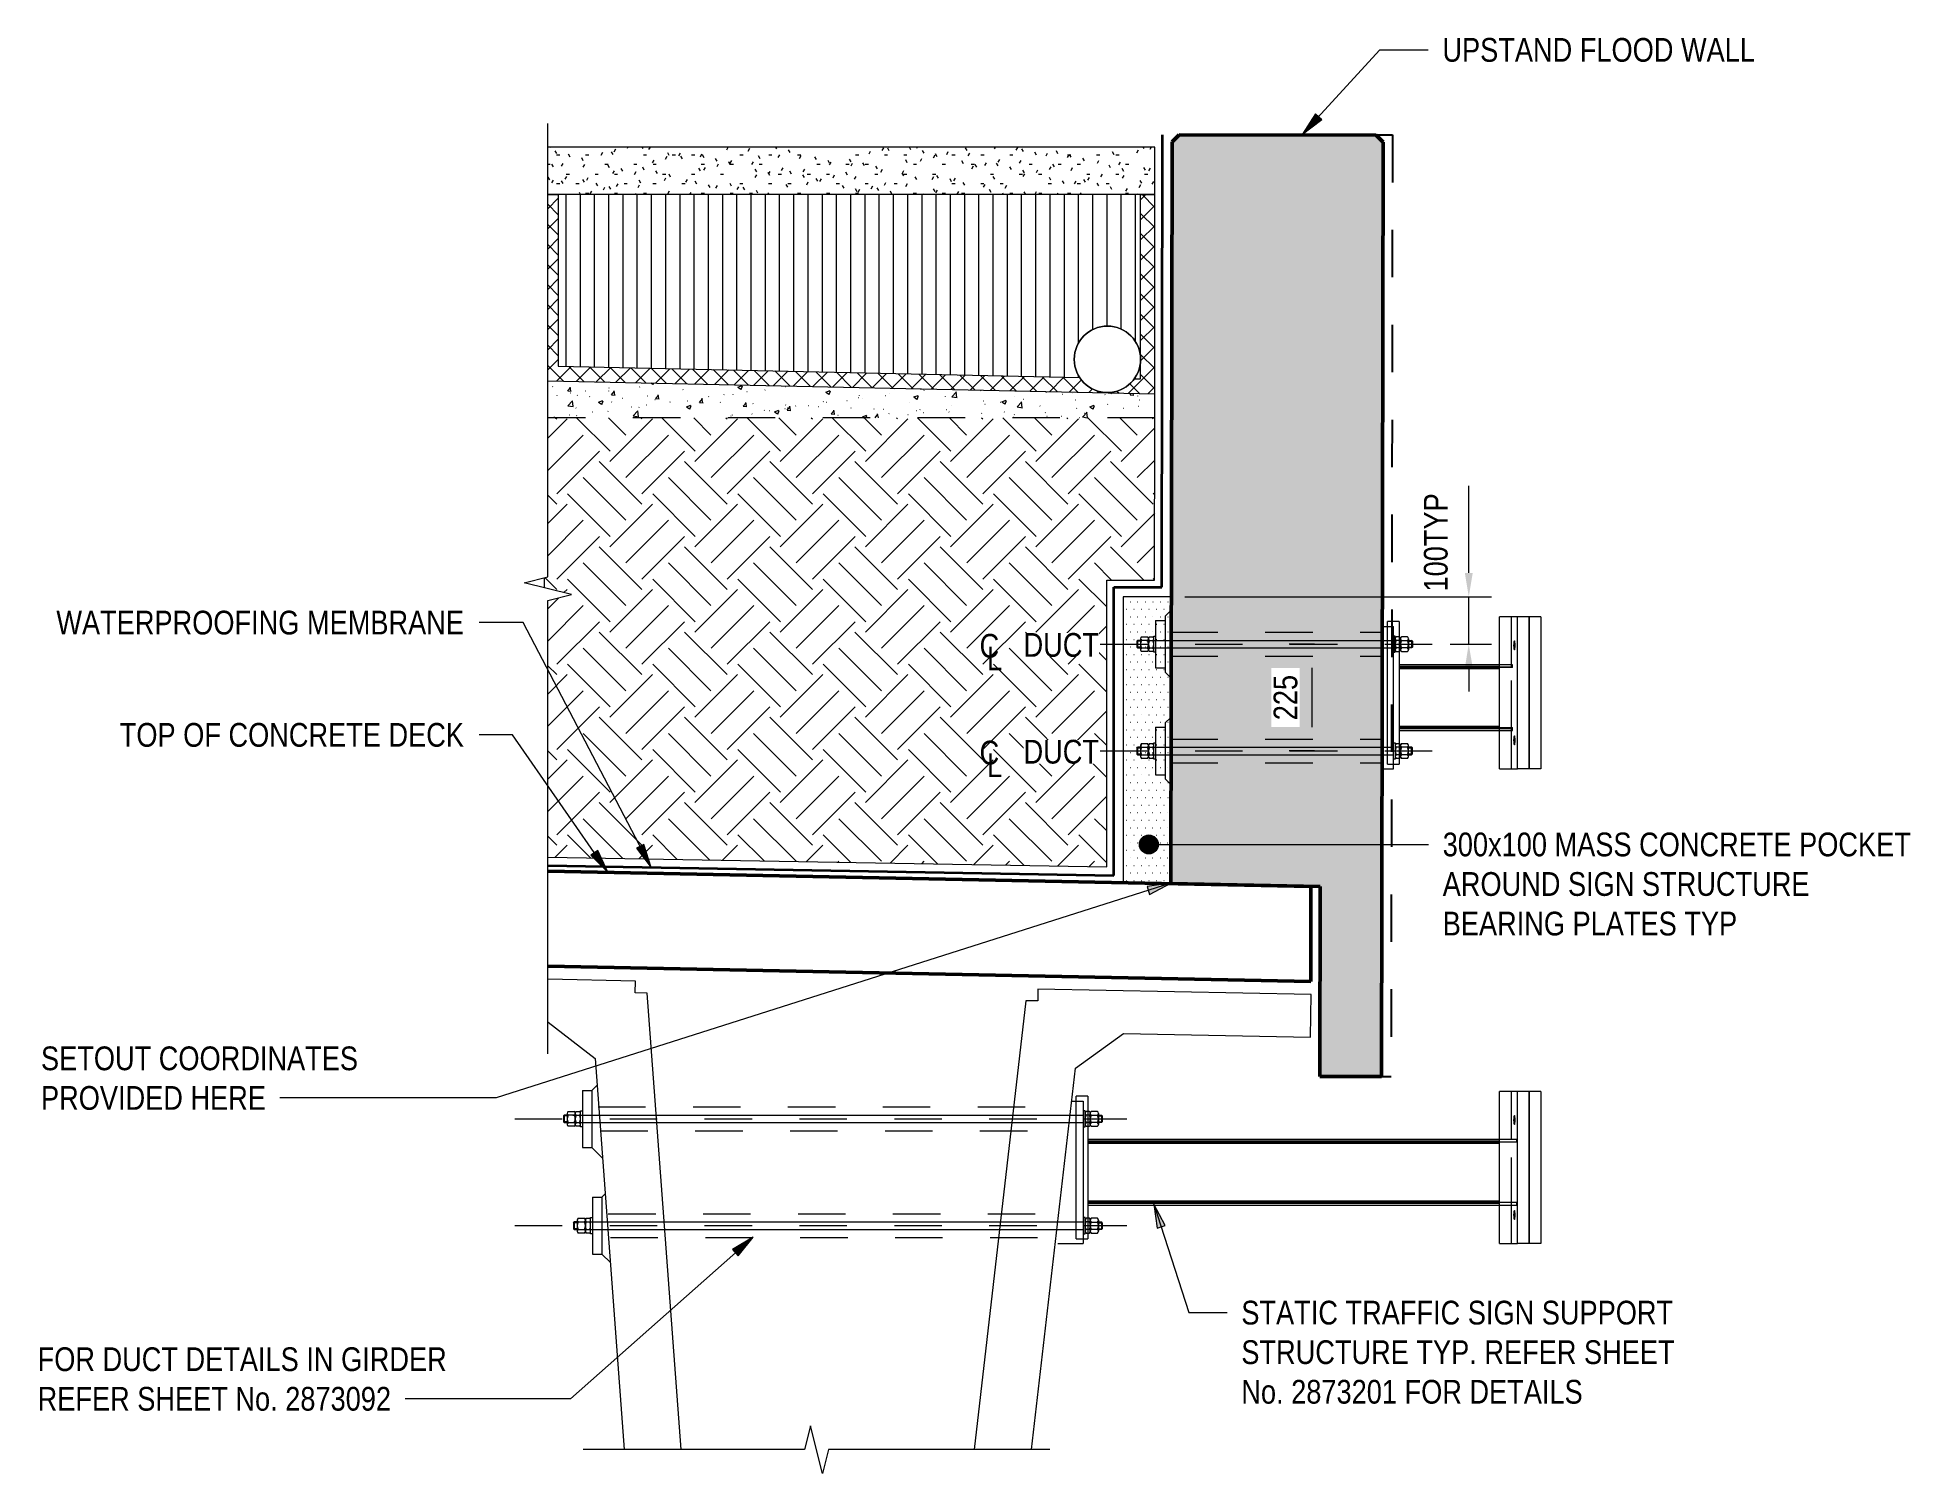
# Model space of a CAD drawing. Header units: metres. Extents: x 311 to 403, y 3 to 1186.
# Drawn here: x 398.902 to 402.866, y 20.374 to 23.399 of the extents above; entities that cross this region are included whole.
import ezdxf

# ---------------------------------------------------------------- set-up
doc = ezdxf.new("R2010")
doc.units = ezdxf.units.M
for name, pattern in [('JacobsCenter', [0.015, 0.009, -0.0015, 0.003, -0.0015]), ('JacobsDash', [0.0045, 0.003, -0.0015]), ('JacobsDoubleCenter', [0.0255, 0.015, -0.0015, 0.003, -0.0015, 0.003, -0.0015])]:
    doc.linetypes.add(name, pattern=pattern)
doc.layers.get('Defpoints').update_dxf_attribs({"color": 41})
for name, color, linetype, lineweight in [('A-ANNO-DIMS', 7, 'Continuous', 9), ('A-ANNO-NOTE', 7, 'Continuous', 9), ('A-DETL', 7, 'Continuous', 13), ('A-DETL-GENF', 7, 'Continuous', 9), ('A-DETL-THIN', 7, 'Continuous', 9), ('A-FLOR', 7, 'Continuous', 50), ('A-WALL', 7, 'Continuous', 50), ('G-ANNO-TEXT', 7, 'Continuous', 9), ('S-BEAM', 7, 'Continuous', 50), ('S-BEAM-HDLN', 7, 'JacobsDash', 18), ('S-FSTN', 7, 'Continuous', 18)]:
    doc.layers.add(name, color=color, linetype=linetype, lineweight=lineweight)
doc.styles.add('Arial Narrow_3', font='ARIALN.TTF', dxfattribs={"height": 0.05})
doc.dimstyles.new('Dimension_Standard_O__mm__1', dxfattribs={"dimscale": 0.3048, "dimtxt": 0.051172, "dimasz": 0.164042, "dimexe": 0.15748, "dimexo": 0.098425, "dimgap": 0.098425, "dimtad": 1, "dimdec": 0, "dimlfac": 1000, "dimzin": 0, "dimdsep": 46, "dimtxsty": 'Arial Narrow_3', "dimsah": 1, "dimcen": 0.09, "dimaunit": 1, "dimadec": 4, "dimazin": 0, "dimtfac": 1, "dimtdec": 4, "dimtix": 1, "dimtmove": 0, "dimatfit": 3, "dimfxl": 1, "dimtvp": 1, "dimtfill": 1, "dimtolj": 1, "dimtzin": 0, "dimlwd": 18, "dimlwe": 18, "dimarcsym": 2})
doc.dimstyles.new('Dimension_Standard_O__mm__2', dxfattribs={"dimscale": 0.3048, "dimtxt": 0.051172, "dimasz": 0.164042, "dimexe": 0.15748, "dimexo": 0.098425, "dimgap": 0.098425, "dimtad": 1, "dimdec": 0, "dimlfac": 1000, "dimzin": 0, "dimdsep": 46, "dimtxsty": 'Arial Narrow_3', "dimsah": 1, "dimcen": 0.09, "dimaunit": 1, "dimadec": 4, "dimazin": 0, "dimtfac": 1, "dimtdec": 4, "dimtix": 1, "dimtmove": 2, "dimatfit": 3, "dimfxl": 1, "dimtvp": 1, "dimtfill": 1, "dimtolj": 1, "dimtzin": 0, "dimlwd": 18, "dimlwe": 18, "dimarcsym": 2})

msp = doc.modelspace()

# ---------------------------------------------------------------- texts
at = {"layer": 'G-ANNO-TEXT', "char_height": 0.05, "attachment_point": 1, "style": 'Arial Narrow_3', "bg_fill": 3, "box_fill_scale": 1, "bg_fill_color": 256, "bg_fill_transparency": 0}
for s, insert in [('UPSTAND FLOOD WALL', (401.8628, 23.398)), ('WATERPROOFING MEMBRANE', (398.9416, 22.1914)), ('TOP OF CONCRETE DECK', (399.0752, 21.9549)), ('300x100 MASS CONCRETE POCKET ', (401.8634, 21.724)), ('AROUND SIGN STRUCTURE ', (401.8634, 21.6407)), ('BEARING PLATES TYP', (401.8634, 21.5573)), ('SETOUT COORDINATES ', (398.9092, 21.2734)), ('PROVIDED HERE', (398.9092, 21.19)), ('STATIC TRAFFIC SIGN SUPPORT ', (401.439, 20.7377)), ('STRUCTURE TYP. REFER SHEET ', (401.439, 20.6544)), ('FOR DUCT DETAILS IN GIRDER ', (398.9021, 20.6396)), ('REFER SHEET No. 2873092', (398.9021, 20.5562)), ('No. 2873201 FOR DETAILS', (401.439, 20.571))]:
    msp.add_mtext(s, dxfattribs=dict(at, insert=insert))

# ---------------------------------------------------------------- blocks, each defined once
blk = doc.blocks.new('Walls 2 - Walls 2-6845191-DRG-2873124 - SECTION 3')
at = {"layer": 'A-WALL', "linetype": 'JacobsDash', "lineweight": 18, "true_color": 0xc0c0c0}
blk.add_hatch(color=9, dxfattribs=at).paths.add_polyline_path([(-1182.2195, 21.21), (-1182.2161, 23.1782), (-1182.2311, 23.1932), (-1182.6461, 23.194), (-1182.6611, 23.179), (-1182.6638, 21.617), (-1182.3488, 21.6102), (-1182.3495, 21.2102), (-1182.3488, 21.2102)])
at = {"layer": 'A-WALL'}
for p, q in [((-1182.6461, 23.194), (-1182.6611, 23.179)), ((-1182.6461, 23.194), (-1182.2311, 23.1933)), ((-1182.2311, 23.1932), (-1182.6461, 23.194)), ((-1182.6461, 23.194), (-1182.6461, 23.194)), ((-1182.2311, 23.1932), (-1182.2311, 23.1933)), ((-1182.2161, 23.1782), (-1182.2311, 23.1932)), ((-1182.6611, 23.179), (-1182.6638, 21.617)), ((-1182.6611, 23.179), (-1182.6611, 23.179)), ((-1182.2195, 21.21), (-1182.2161, 23.1782)), ((-1182.2161, 23.1783), (-1182.2161, 23.1782)), ((-1182.6638, 21.617), (-1182.3488, 21.6102)), ((-1182.3488, 21.6102), (-1182.3495, 21.2102)), ((-1182.3495, 21.2102), (-1182.2195, 21.21))]:
    blk.add_line(p, q, dxfattribs=at)
blk = doc.blocks.new('Barrier Post Column Base Plate-4 Hole - 25mm-9262172-DRG-2873124 - SECTION 3')
at = {"layer": 'S-FSTN'}
for p, q in [((-1182.2072, 21.8684), (-1182.2072, 22.1684)), ((-1182.1822, 22.1684), (-1182.2072, 22.1684)), ((-1182.1822, 22.1684), (-1182.1822, 22.1684)), ((-1182.1822, 22.1684), (-1182.1822, 21.8684)), ((-1182.2072, 21.8684), (-1182.1822, 21.8684)), ((-1182.1822, 21.8684), (-1182.1822, 21.8684))]:
    blk.add_line(p, q, dxfattribs=at)
blk = doc.blocks.new('Barrier Post Column Base Plate-4 Hole - 25mm-V10-DRG-2873124 - SECTION 3')
at = {"layer": 'S-FSTN'}
for p, q in [((-1182.8632, 20.8684), (-1182.8632, 21.1684)), ((-1182.8382, 21.1684), (-1182.8632, 21.1684)), ((-1182.8382, 21.1684), (-1182.8382, 21.1684)), ((-1182.8382, 21.1684), (-1182.8382, 20.8684)), ((-1182.8632, 20.8684), (-1182.8382, 20.8684)), ((-1182.8382, 20.8684), (-1182.8382, 20.8684))]:
    blk.add_line(p, q, dxfattribs=at)
blk = doc.blocks.new('WGA22_Str_Fra_Steel_CHS - 139_7x5 CHS-8746209-DRG-2873124 - SECTION 3')
at = {"layer": 'S-BEAM-HDLN'}
for p, q in [((-1182.1822, 22.0732), (-1181.9564, 22.0732)), ((-1181.9563, 22.0732), (-1181.9432, 22.0732)), ((-1182.1822, 21.9435), (-1181.9564, 21.9435)), ((-1181.9563, 21.9435), (-1181.9432, 21.9435))]:
    blk.add_line(p, q, dxfattribs=at)
blk = doc.blocks.new('Column Base Plate with Anchors_T2D - 25mm-V11-DRG-2873124 - SECTION 3')
at = {"layer": 'S-FSTN', "linetype": 'JacobsDash', "lineweight": 9}
for p, q in [((-1181.9457, 22.0775), (-1181.9457, 22.1784)), ((-1181.9457, 22.0733), (-1181.9457, 22.0774)), ((-1181.9457, 22.0725), (-1181.9457, 22.0732)), ((-1181.9457, 21.9444), (-1181.9457, 22.0724)), ((-1181.9457, 21.9436), (-1181.9457, 21.9443)), ((-1181.9457, 21.9394), (-1181.9457, 21.9435)), ((-1181.9457, 21.8584), (-1181.9457, 21.9393))]:
    blk.add_line(p, q, dxfattribs=at)
at = {"layer": 'S-FSTN'}
for p, q in [((-1181.9084, 21.8584), (-1181.9084, 22.1784)), ((-1181.8838, 22.1784), (-1181.9084, 22.1784)), ((-1181.8838, 22.1784), (-1181.8838, 21.8584)), ((-1181.8838, 21.8584), (-1181.9084, 21.8584))]:
    blk.add_line(p, q, dxfattribs=at)
blk = doc.blocks.new('Column Base Plate-4 Hole - 25mm-6948208-DRG-2873124 - SECTION 3')
at = {"layer": 'S-FSTN'}
for p, q in [((-1181.971, 22.0775), (-1181.971, 22.1784)), ((-1181.9331, 22.1784), (-1181.971, 22.1784)), ((-1181.9331, 21.8584), (-1181.9331, 22.1784)), ((-1181.9084, 22.1784), (-1181.9331, 22.1784)), ((-1181.9084, 22.1784), (-1181.9084, 21.8584)), ((-1181.971, 21.9451), (-1181.971, 22.0717)), ((-1181.971, 21.8584), (-1181.971, 21.9393)), ((-1181.971, 21.8584), (-1181.9331, 21.8584)), ((-1181.9084, 21.8584), (-1181.9331, 21.8584))]:
    blk.add_line(p, q, dxfattribs=at)
at = {"layer": 'S-FSTN', "linetype": 'JacobsDash', "lineweight": 9}
for p, q in [((-1181.971, 22.0733), (-1181.971, 22.0774)), ((-1181.971, 22.0725), (-1181.971, 22.0732)), ((-1181.971, 22.0717), (-1181.971, 22.0724)), ((-1181.971, 21.9444), (-1181.971, 21.9451)), ((-1181.971, 21.9436), (-1181.971, 21.9443)), ((-1181.971, 21.9394), (-1181.971, 21.9435))]:
    blk.add_line(p, q, dxfattribs=at)
at = {"layer": 'S-FSTN'}
for centre, start_param, end_param in [((-1181.9395, 22.1184), 0, 1.570796), ((-1181.9395, 22.1184), 1.570796, 3.141593), ((-1181.9395, 22.1184), 4.712389, 6.283185), ((-1181.9395, 22.1184), 3.141593, 4.712389), ((-1181.9395, 21.9184), 0, 1.570796), ((-1181.9395, 21.9184), 4.712389, 6.283185), ((-1181.9395, 21.9184), 1.570796, 3.141593), ((-1181.9395, 21.9184), 3.141593, 4.712389)]:
    blk.add_ellipse(centre, major_axis=(0, 0.0095), ratio=0.171638, start_param=start_param, end_param=end_param, dxfattribs=at)
blk = doc.blocks.new('Column Base Plate with Anchors_T2D - 25mm-V12-DRG-2873124 - SECTION 3')
at = {"layer": 'S-FSTN', "linetype": 'JacobsDash', "lineweight": 9}
for p, q in [((-1181.9457, 21.0775), (-1181.9457, 21.1784)), ((-1181.9457, 20.9394), (-1181.9457, 21.0774)), ((-1181.9457, 20.8584), (-1181.9457, 20.9393))]:
    blk.add_line(p, q, dxfattribs=at)
at = {"layer": 'S-FSTN'}
for p, q in [((-1181.9084, 20.8584), (-1181.9084, 21.1784)), ((-1181.8838, 21.1784), (-1181.9084, 21.1784)), ((-1181.8838, 21.1784), (-1181.8838, 20.8584)), ((-1181.8838, 20.8584), (-1181.9084, 20.8584))]:
    blk.add_line(p, q, dxfattribs=at)
blk = doc.blocks.new('Column Base Plate-4 Hole - 25mm-V9-DRG-2873124 - SECTION 3')
at = {"layer": 'S-FSTN'}
for p, q in [((-1181.971, 21.0775), (-1181.971, 21.1784)), ((-1181.9331, 21.1784), (-1181.971, 21.1784)), ((-1181.9331, 20.8584), (-1181.9331, 21.1784)), ((-1181.9084, 21.1784), (-1181.9331, 21.1784)), ((-1181.9084, 21.1784), (-1181.9084, 20.8584)), ((-1181.971, 20.9451), (-1181.971, 21.0717)), ((-1181.971, 20.8584), (-1181.971, 20.9393)), ((-1181.971, 20.8584), (-1181.9331, 20.8584)), ((-1181.9084, 20.8584), (-1181.9331, 20.8584))]:
    blk.add_line(p, q, dxfattribs=at)
at = {"layer": 'S-FSTN', "linetype": 'JacobsDash', "lineweight": 9}
for p, q in [((-1181.971, 21.0717), (-1181.971, 21.0774)), ((-1181.971, 20.9394), (-1181.971, 20.9451))]:
    blk.add_line(p, q, dxfattribs=at)
at = {"layer": 'S-FSTN'}
for centre, start_param, end_param in [((-1181.9395, 21.1184), 0, 1.570796), ((-1181.9395, 21.1184), 4.712389, 6.283185), ((-1181.9395, 21.1184), 1.570796, 3.141593), ((-1181.9395, 21.1184), 3.141593, 4.712389), ((-1181.9395, 20.9184), 0, 1.570796), ((-1181.9395, 20.9184), 1.570796, 3.141593), ((-1181.9395, 20.9184), 4.712389, 6.283185), ((-1181.9395, 20.9184), 3.141593, 4.712389)]:
    blk.add_ellipse(centre, major_axis=(0, 0.0095), ratio=0.171638, start_param=start_param, end_param=end_param, dxfattribs=at)
blk = doc.blocks.new('CS_DET_BreakLine_ViewScale - Std Break-8021895-DRG-2873124 - SECTION 3')
at = {"layer": 'A-DETL-GENF'}
for p, q in [((-1183.4229, 20.4741), (-1183.4354, 20.4241)), ((-1183.3979, 20.3741), (-1183.4229, 20.4741)), ((-1183.4354, 20.4241), (-1183.9019, 20.4241)), ((-1183.3854, 20.4241), (-1183.3979, 20.3741)), ((-1182.9189, 20.4241), (-1183.3854, 20.4241))]:
    blk.add_line(p, q, dxfattribs=at)
blk = doc.blocks.new('CS_DET_BreakLine_ViewScale - Std Break-8023033-DRG-2873124 - SECTION 3')
at = {"layer": 'A-DETL-GENF'}
for p, q in [((-1183.9767, 22.263), (-1183.9767, 23.218)), ((-1184.0267, 22.2505), (-1183.9767, 22.263)), ((-1183.9267, 22.2255), (-1184.0267, 22.2505)), ((-1183.9767, 22.213), (-1183.9267, 22.2255)), ((-1183.9767, 21.258), (-1183.9767, 22.213))]:
    blk.add_line(p, q, dxfattribs=at)
blk = doc.blocks.new('DIMBLOCK13-DRG-2873124 - SECTION 3')
at = {"layer": 'A-ANNO-DIMS', "color": 0, "lineweight": 18, "transparency": 16777216}
for p, q in [((401.5932, 22.1209), (401.5399, 22.1209)), ((401.5879, 22.0709), (401.5879, 21.9459)), ((401.5932, 21.8959), (401.5399, 21.8959))]:
    blk.add_line(p, q, dxfattribs=at)
at = {"layer": 'A-ANNO-DIMS', "color": 0, "transparency": 16777216}
for points in [[(401.5795, 22.0709), (401.5962, 22.0709), (401.5879, 22.1209)], [(401.5795, 21.9459), (401.5962, 21.9459), (401.5879, 21.8959)]]:
    blk.add_solid(points, dxfattribs=at)
at = {"layer": 'Defpoints', "color": 0, "transparency": 16777216}
for p in [(401.6232, 22.1209), (401.5879, 21.8959), (401.6232, 21.8959)]:
    blk.add_point(p, dxfattribs=at)
at = {"layer": 'A-ANNO-DIMS', "color": 0, "lineweight": 18, "transparency": 16777216, "insert": (401.5323, 22.0084), "char_height": 0.05, "width": 0.114039, "attachment_point": 5, "rotation": 90, "style": 'Arial Narrow_3', "bg_fill": 3, "box_fill_scale": 1.1, "bg_fill_color": 256, "bg_fill_true_color": 13158600, "bg_fill_transparency": 0}
blk.add_mtext('\\A1;225', dxfattribs=at)
blk = doc.blocks.new('CS_Annot_Centreline Symbol1 - CS_Annot_Centreline Symbol-5070896-DRG-2873124 - SECTION 3')
at = {"layer": 'A-ANNO-NOTE', "char_height": 0.05, "attachment_point": 1, "style": 'Arial Narrow_3'}
for s, insert, width in [('C  ', (-1183.0667, 22.1425), 0.088186), ('L', (-1183.0511, 22.1158), 0.038481)]:
    blk.add_mtext(s, dxfattribs=dict(at, insert=insert, width=width))
blk = doc.blocks.new('DIMBLOCK14-DRG-2873124 - SECTION 3')
at = {"layer": 'A-ANNO-DIMS', "color": 0, "lineweight": 18, "transparency": 16777216}
for p, q in [((401.9183, 22.2709), (401.9183, 22.3209)), ((401.3202, 22.2209), (401.9663, 22.2209)), ((401.9183, 22.1209), (401.9183, 22.2209)), ((401.8794, 22.1209), (401.9663, 22.1209)), ((401.9183, 22.0709), (401.9183, 22.0209))]:
    blk.add_line(p, q, dxfattribs=at)
at = {"layer": 'A-ANNO-DIMS', "color": 0, "transparency": 16777216}
for points in [[(401.91, 22.2709), (401.9267, 22.2709), (401.9183, 22.2209)], [(401.91, 22.0709), (401.9267, 22.0709), (401.9183, 22.1209)]]:
    blk.add_solid(points, dxfattribs=at)
at = {"layer": 'Defpoints', "color": 0, "transparency": 16777216}
for p in [(401.2902, 22.2209), (401.9183, 22.2209), (401.8494, 22.1209)]:
    blk.add_point(p, dxfattribs=at)
at = {"layer": 'A-ANNO-DIMS', "color": 0, "lineweight": 18, "transparency": 16777216, "insert": (401.8237, 22.2319), "char_height": 0.05, "width": 0.267067, "attachment_point": 1, "rotation": 90, "line_spacing_factor": 0.974696, "style": 'Arial Narrow_3', "bg_fill": 3, "box_fill_scale": 1.1, "bg_fill_color": 256, "bg_fill_true_color": 13158600, "bg_fill_transparency": 0}
blk.add_mtext('\\A1;100TYP', dxfattribs=at)

# ---------------------------------------------------------------- hatches: boundary and pattern name
at = {"layer": 'A-DETL-GENF'}
h = msp.add_hatch(dxfattribs=at)
h.set_pattern_fill('FP_15', color=256, style=0, pattern_type=2)
h.set_pattern_definition([(0, (401.275954, 22.258), (0.08128, 0.02032), [0.00671, -0.05425, 0.00671, -0.37937]), (0, (401.275954, 22.258), (0.08128, 0.02032), [-0.06767, -0.05425, 0.00671, -0.11521, -0.2032]), (0, (401.275954, 22.258), (0.08128, 0.02032), [-0.24384, 0.00671, -0.05425, 0.00671, -0.13553]), (0, (401.275954, 22.258), (0.08128, 0.02032), [-0.31151, -0.03393, 0.00671, -0.09489]), (120, (401.305954, 22.268), (-0.05823764, 0.06023054), [0.00671, -0.05425, 0.00671, -0.37937]), (120, (401.305954, 22.268), (-0.05823764, 0.06023054), [-0.06767, -0.05425, 0.00671, -0.11521, -0.2032]), (120, (401.305954, 22.268), (-0.05823764, 0.06023054), [-0.24384, 0.00671, -0.05425, 0.00671, -0.13553]), (120, (401.305954, 22.268), (-0.05823764, 0.06023054), [-0.31151, -0.03393, 0.00671, -0.09489]), (240, (401.315954, 22.309), (-0.02304236, -0.08055054), [0.00671, -0.05425, 0.00671, -0.37937]), (240, (401.315954, 22.309), (-0.02304236, -0.08055054), [-0.06767, -0.05425, 0.00671, -0.11521, -0.2032]), (240, (401.315954, 22.309), (-0.02304236, -0.08055054), [-0.24384, 0.00671, -0.05425, 0.00671, -0.13553]), (240, (401.315954, 22.309), (-0.02304236, -0.08055054), [-0.31151, -0.03393, 0.00671, -0.09489])])
h.paths.add_polyline_path([(400.4654, 23.068), (401.2568, 23.068), (401.2568, 23.168), (399.9772, 23.168), (399.9772, 23.068), (399.9994, 23.068)])
h = msp.add_hatch(dxfattribs=at)
h.set_pattern_fill('FP_14', color=256, style=0, pattern_type=2)
h.set_pattern_definition([(45, (401.275954, 22.258), (-0.0212132, 0.0212132), []), (135, (401.275954, 22.258), (-0.0212132, -0.0212132), [])])
h.paths.add_polyline_path([(401.2568, 22.648), (401.2568, 23.068), (401.2268, 23.068), (401.2268, 22.6796), (401.2127, 22.6799), (401.2063, 22.6715), (401.1918, 22.6603), (401.1749, 22.6534), (401.1568, 22.651), (401.1386, 22.6534), (401.1218, 22.6603), (401.1073, 22.6715), (401.0989, 22.6824), (399.9994, 22.7065), (399.9994, 23.068), (399.9772, 23.068), (399.9772, 22.676), (401.2567, 22.648)])
h = msp.add_hatch(dxfattribs=at)
h.set_pattern_fill('FP_16', color=256, style=0, pattern_type=2)
h.set_pattern_definition([(90, (401.275954, 22.258), (-0.03, 2e-18), [])])
h.paths.add_polyline_path([(401.2268, 22.721), (401.2268, 23.068), (399.9994, 23.068), (399.9994, 22.7065), (401.0989, 22.6824), (401.0961, 22.686), (401.0891, 22.7029), (401.0868, 22.721), (401.0891, 22.7391), (401.0961, 22.756), (401.1073, 22.7705), (401.1218, 22.7816), (401.1386, 22.7886), (401.1568, 22.791), (401.1749, 22.7886), (401.1918, 22.7816), (401.2063, 22.7705), (401.2174, 22.756), (401.2244, 22.7391)])
h.paths.add_polyline_path([(401.2268, 22.6796), (401.2268, 22.721), (401.2244, 22.7029), (401.2174, 22.686), (401.2127, 22.6799), (401.2244, 22.6797)])
h = msp.add_hatch(dxfattribs=at)
h.set_pattern_fill('FP_19', color=256, style=0, pattern_type=2)
h.set_pattern_definition([(50, (401.275954, 22.258), (0.09255, -0.0080936), [0.00968, -0.10645]), (355, (401.27595, 22.258), (-0.017899, 0.097059), [0.00774, -0.08516]), (100.451, (401.28295, 22.258), (0.074652, 0.088957), [0.00822, -0.09047]), (46.184, (401.27595, 22.284), (0.137706, -0.021356), [0.01452, -0.15968]), (96.636, (401.28695, 22.282), (0.120603, 0.125689), [0.01234, -0.1357]), (351.184, (401.27595, 22.284), (0.120599, 0.125692), [0.01161, -0.12774]), (21, (401.287954, 22.278), (0.0770223, -0.051948), [0.00968, -0.10645]), (326, (401.28795, 22.278), (0.0314006, 0.0935675), [0.00774, -0.08516]), (71.451, (401.29495, 22.273), (0.1084195, 0.041612), [0.00822, -0.09047]), (37.5, (401.275954, 22.258), (0.0015678, 0.0429498), [0.00067, -0.08346, 0.00067, -0.08578, -0.08548]), (37.5, (401.275954, 22.258), (0.0015678, 0.0429498), [-0.17058, 0.00067, -0.08481]), (7.5, (401.275954, 22.258), (0.0339471, 0.0508964), [0.00067, -0.04862, 0.00067, -0.08152, -0.03258]), (7.5, (401.275954, 22.258), (0.0339471, 0.0508964), [-0.13148, 0.00067, -0.03191]), (327.5, (401.246954, 22.258), (0.0688804, -0.0029161), [0.00067, -0.03159, 0.00067, -0.09997, -0.13355]), (327.5, (401.246954, 22.258), (0.0688804, -0.0029161), [-0.1329, 0.00067, -0.13288]), (317.5, (401.233954, 22.258), (0.0752463, 0.0129182), [0.00067, -0.04126, 0.00067, -0.06617, -0.09484]), (317.5, (401.233954, 22.258), (0.0752463, 0.0129182), [-0.10877, 0.00067, -0.09417])])
h.paths.add_polyline_path([(401.2567, 22.598), (401.2567, 22.648), (399.9772, 22.676), (399.9772, 22.598), (401.2268, 22.598)])
h = msp.add_hatch(dxfattribs=at)
h.set_pattern_fill('FP_17', color=256, style=0, pattern_type=2)
h.set_pattern_definition([(315, (401.27595, 22.258), (0.179605, 0), [0.127, -0.127]), (315, (401.30895, 22.292), (0.179605, 0), [0.127, -0.127]), (315, (401.34295, 22.326), (0.179605, 0), [0.127, -0.127]), (45, (401.36495, 22.326), (0, 0.179605), [0.127, -0.127]), (45, (401.39895, 22.292), (0, 0.179605), [0.127, -0.127]), (45, (401.43295, 22.258), (0, 0.179605), [0.127, -0.127])])
h.paths.add_polyline_path([(401.1552, 21.6517), (401.1552, 22.2559), (401.2561, 22.2559), (401.2567, 22.598), (399.9772, 22.598), (399.9772, 22.263), (399.9694, 22.2611), (399.9694, 22.24), (400.0272, 22.2255), (399.9772, 22.213), (399.9772, 21.6723), (400.4654, 21.6637)])
h = msp.add_hatch(dxfattribs=at)
h.set_pattern_fill('FP_18', color=256, style=0, pattern_type=2)
h.set_pattern_definition([(0, (401.275954, 22.258), (0.00794, 0.01587), [0.00067, -0.0152])])
h.paths.add_polyline_path([(401.2902, 21.6167), (401.2902, 22.2209), (401.1902, 22.2209), (401.1902, 21.6185)])
at = {"layer": 'G-ANNO-TEXT'}
for points in [[(401.5681, 23.1951), (401.6084, 23.226), (401.5954, 23.2379)], [(400.1038, 21.6403), (400.0825, 21.6864), (400.068, 21.6763)], [(400.1949, 21.6508), (400.1796, 21.6992), (400.164, 21.691)], [(401.2906, 21.6171), (401.2402, 21.6104), (401.2456, 21.5936)], [(401.2549, 20.9412), (401.2618, 20.8909), (401.2786, 20.8963)], [(400.4102, 20.8719), (400.3669, 20.8454), (400.3786, 20.8322)]]:
    msp.add_hatch(color=256, dxfattribs=at).paths.add_polyline_path(points)
h = msp.add_hatch(color=256, dxfattribs=at)
edge = h.paths.add_edge_path()
edge.add_arc((401.2441, 21.699), 0.02, 0, 360)

# ---------------------------------------------------------------- linework, layer by layer
at = {"layer": 'A-DETL', "color": 5, "lineweight": 35, "true_color": 0x0000ff}
for p, q in [((401.2711, 22.2409), (401.2725, 23.194)), ((401.1702, 21.6339), (401.1702, 22.2409)), ((401.1702, 22.2409), (401.2711, 22.2409)), ((399.9772, 21.6548), (401.1702, 21.6339))]:
    msp.add_line(p, q, dxfattribs=at)
at = {"layer": 'A-DETL', "color": 8, "linetype": 'JacobsDash', "lineweight": 25, "true_color": 0x808080}
for p, q in [((401.7225, 23.1939), (401.7575, 23.1939)), ((401.7575, 23.1939), (401.7545, 21.21)), ((401.7346, 21.21), (401.7545, 21.21))]:
    msp.add_line(p, q, dxfattribs=at)
at = {"layer": 'A-DETL', "lineweight": 18}
for p, q in [((401.2568, 23.168), (399.9772, 23.168)), ((401.2568, 23.068), (401.2568, 23.168)), ((399.9994, 23.068), (399.9772, 23.068)), ((399.9772, 23.068), (399.9994, 23.068)), ((401.2268, 23.068), (399.9994, 23.068)), ((399.9994, 23.068), (399.9994, 22.7065)), ((401.2568, 23.068), (401.2268, 23.068)), ((401.2268, 23.068), (401.2568, 23.068)), ((401.2268, 22.6796), (401.2268, 23.068)), ((401.2568, 22.648), (401.2568, 23.068)), ((399.9772, 22.676), (401.2568, 22.648)), ((399.9994, 22.7065), (401.0989, 22.6824)), ((401.2127, 22.6799), (401.2268, 22.6796)), ((401.2561, 22.2559), (401.2567, 22.598)), ((401.9183, 22.3197), (401.9183, 22.4548)), ((399.9694, 22.2611), (399.9694, 22.24)), ((401.1552, 21.6517), (401.1552, 22.2559)), ((401.1552, 22.2559), (401.2561, 22.2559)), ((401.2902, 22.2209), (401.1902, 22.2209)), ((401.1902, 22.2209), (401.1902, 21.6185)), ((401.2902, 21.6167), (401.2902, 22.2209)), ((401.7344, 22.1584), (401.7594, 22.1584)), ((401.7594, 21.8584), (401.7594, 22.1584)), ((401.7344, 21.8584), (401.7594, 21.8584)), ((399.9772, 21.6723), (401.1552, 21.6517)), ((401.1902, 21.6185), (401.2902, 21.6167))]:
    msp.add_line(p, q, dxfattribs=at)
at = {"layer": 'A-DETL', "color": 16, "linetype": 'JacobsDoubleCenter', "lineweight": 9, "true_color": 0x7f0000}
for p, q in [((399.9772, 22.598), (399.9772, 22.676)), ((401.2567, 22.598), (401.2567, 22.648))]:
    msp.add_line(p, q, dxfattribs=at)
at = {"layer": 'A-DETL', "linetype": 'JacobsDash', "lineweight": 18}
msp.add_line((401.2567, 22.598), (399.9772, 22.598), dxfattribs=at)
at = {"layer": 'A-DETL', "linetype": 'JacobsCenter'}
for p, q in [((401.2584, 22.1709), (401.2784, 22.1709)), ((401.1415, 22.1209), (401.8494, 22.1209)), ((401.2584, 22.0709), (401.2784, 22.0709)), ((401.2584, 21.9459), (401.2784, 21.9459)), ((401.1415, 21.8959), (401.8494, 21.8959)), ((401.2584, 21.8459), (401.2784, 21.8459)), ((400.0502, 21.1809), (400.0702, 21.1809)), ((399.9078, 21.1209), (401.1978, 21.1209)), ((400.0502, 21.0609), (400.0702, 21.0609)), ((400.0715, 20.9559), (400.0915, 20.9559)), ((399.9078, 20.8959), (401.1978, 20.8959)), ((400.0715, 20.8359), (400.0915, 20.8359))]:
    msp.add_line(p, q, dxfattribs=at)
at = {"layer": 'A-DETL'}
for p, q in [((401.2584, 22.1709), (401.2584, 22.0709)), ((401.2784, 22.18), (401.2894, 22.1909)), ((401.2784, 22.18), (401.2784, 22.0619)), ((401.2784, 22.0619), (401.2894, 22.0509)), ((401.2784, 21.955), (401.2894, 21.9659)), ((401.2584, 21.9459), (401.2584, 21.8459)), ((401.2784, 21.955), (401.2784, 21.8369)), ((401.2784, 21.8369), (401.2894, 21.8259)), ((400.0502, 21.1809), (400.0502, 21.0609)), ((400.0702, 21.1809), (400.0813, 21.1921)), ((400.0702, 21.1809), (400.0702, 21.0609)), ((401.0807, 21.1584), (401.1057, 21.1584)), ((401.1057, 21.1584), (401.1057, 20.8584)), ((400.0702, 21.0609), (400.0928, 21.0383)), ((400.0715, 20.9559), (400.0715, 20.8359)), ((400.0915, 20.9559), (400.0984, 20.9628)), ((400.0915, 20.9559), (400.0915, 20.8359)), ((401.0523, 20.8584), (401.1057, 20.8584)), ((400.0915, 20.8359), (400.1092, 20.8182))]:
    msp.add_line(p, q, dxfattribs=at)
at = {"layer": 'A-DETL', "lineweight": 9}
for p, q in [((401.2394, 22.1289), (401.7594, 22.1289)), ((401.2394, 22.1129), (401.7594, 22.1129)), ((401.2394, 21.9039), (401.7594, 21.9039)), ((401.2394, 21.8879), (401.7594, 21.8879)), ((400.0302, 21.1289), (401.1057, 21.1289)), ((400.0302, 21.1129), (401.1057, 21.1129)), ((400.0515, 20.9039), (401.1057, 20.9039)), ((400.0515, 20.8879), (401.1057, 20.8879))]:
    msp.add_line(p, q, dxfattribs=at)
at = {"layer": 'A-DETL', "linetype": 'JacobsDash', "lineweight": 9}
for p, q in [((401.2894, 22.1459), (401.7344, 22.1459)), ((401.2894, 22.0959), (401.7344, 22.0959)), ((401.2894, 21.9209), (401.7344, 21.9209)), ((401.2894, 21.8709), (401.7344, 21.8709)), ((400.0835, 21.1459), (401.0795, 21.1459)), ((400.0882, 21.0959), (401.0748, 21.0959)), ((400.1048, 20.9209), (401.0582, 20.9209)), ((400.1095, 20.8709), (401.0535, 20.8709))]:
    msp.add_line(p, q, dxfattribs=at)
at = {"layer": 'A-DETL', "linetype": 'JacobsCenter', "lineweight": 18}
msp.add_line((401.7594, 22.0084), (401.7603, 22.0084), dxfattribs=at)
at = {"layer": 'A-DETL', "color": 143, "lineweight": 18, "true_color": 0x78aac8}
msp.add_circle((401.1568, 22.721), 0.07, dxfattribs=at)
at = {"layer": 'A-DETL', "color": 7, "lineweight": 9, "true_color": 0xffffff}
for start, end in [(0, 180), (180, 360)]:
    msp.add_arc((401.1568, 22.721), 0.07, start, end, dxfattribs=at)
at = {"layer": 'A-DETL-THIN'}
for p, q in [((401.2184, 22.1272), (401.22, 22.1288)), ((401.2184, 22.1272), (401.2184, 22.1145)), ((401.2264, 22.1272), (401.2184, 22.1272)), ((401.22, 22.1288), (401.22, 22.1129)), ((401.2264, 22.1288), (401.22, 22.1288)), ((401.2264, 22.1325), (401.2264, 22.1092)), ((401.2284, 22.1364), (401.2415, 22.1364)), ((401.2415, 22.1286), (401.2284, 22.1286)), ((401.2434, 22.1325), (401.2434, 22.1092)), ((401.2454, 22.1364), (401.2525, 22.1364)), ((401.2454, 22.1287), (401.2525, 22.1287)), ((401.2544, 22.1039), (401.2544, 22.1379)), ((401.2544, 22.1379), (401.2584, 22.1379)), ((401.2584, 22.1379), (401.2584, 22.1039)), ((401.7594, 22.1379), (401.7594, 22.1039)), ((401.7634, 22.1379), (401.7594, 22.1379)), ((401.7634, 22.1039), (401.7634, 22.1379)), ((401.7724, 22.1364), (401.7654, 22.1364)), ((401.7724, 22.1287), (401.7654, 22.1287)), ((401.7744, 22.1325), (401.7744, 22.1092)), ((401.7894, 22.1364), (401.7764, 22.1364)), ((401.7764, 22.1286), (401.7894, 22.1286)), ((401.7914, 22.1325), (401.7914, 22.1092)), ((401.7914, 22.1288), (401.7978, 22.1288)), ((401.7914, 22.1272), (401.7994, 22.1272)), ((401.7978, 22.1288), (401.7978, 22.1129)), ((401.7994, 22.1272), (401.7978, 22.1288)), ((401.7994, 22.1272), (401.7994, 22.1145)), ((401.2184, 22.1145), (401.22, 22.1129)), ((401.2264, 22.1145), (401.2184, 22.1145)), ((401.22, 22.1129), (401.2264, 22.1129)), ((401.2284, 22.1131), (401.2415, 22.1131)), ((401.2415, 22.1053), (401.2284, 22.1053)), ((401.2454, 22.1131), (401.2525, 22.1131)), ((401.2525, 22.1053), (401.2454, 22.1053)), ((401.2584, 22.1039), (401.2544, 22.1039)), ((401.7594, 22.1039), (401.7634, 22.1039)), ((401.7724, 22.1131), (401.7654, 22.1131)), ((401.7654, 22.1053), (401.7724, 22.1053)), ((401.7894, 22.1131), (401.7764, 22.1131)), ((401.7764, 22.1053), (401.7894, 22.1053)), ((401.7914, 22.1145), (401.7994, 22.1145)), ((401.7978, 22.1129), (401.7914, 22.1129)), ((401.7994, 22.1145), (401.7978, 22.1129)), ((401.2184, 21.9022), (401.22, 21.9038)), ((401.2184, 21.9022), (401.2184, 21.8895)), ((401.2264, 21.9022), (401.2184, 21.9022)), ((401.2184, 21.8895), (401.22, 21.8879)), ((401.2264, 21.8895), (401.2184, 21.8895)), ((401.22, 21.9038), (401.22, 21.8879)), ((401.2264, 21.9038), (401.22, 21.9038)), ((401.22, 21.8879), (401.2264, 21.8879)), ((401.2264, 21.9075), (401.2264, 21.8842)), ((401.2284, 21.9114), (401.2415, 21.9114)), ((401.2415, 21.9036), (401.2284, 21.9036)), ((401.2284, 21.8881), (401.2415, 21.8881)), ((401.2415, 21.8803), (401.2284, 21.8803)), ((401.2434, 21.9075), (401.2434, 21.8842)), ((401.2454, 21.9114), (401.2525, 21.9114)), ((401.2454, 21.9037), (401.2525, 21.9037)), ((401.2454, 21.8881), (401.2525, 21.8881)), ((401.2525, 21.8803), (401.2454, 21.8803)), ((401.2544, 21.8789), (401.2544, 21.9129)), ((401.2544, 21.9129), (401.2584, 21.9129)), ((401.2584, 21.9129), (401.2584, 21.8789)), ((401.7594, 21.8789), (401.7594, 21.9129)), ((401.7594, 21.9129), (401.7634, 21.9129)), ((401.7634, 21.9129), (401.7634, 21.8789)), ((401.7654, 21.9115), (401.7724, 21.9115)), ((401.7724, 21.9037), (401.7654, 21.9037)), ((401.7724, 21.8881), (401.7654, 21.8881)), ((401.7724, 21.8804), (401.7654, 21.8804)), ((401.7744, 21.8843), (401.7744, 21.9076)), ((401.7764, 21.9115), (401.7894, 21.9115)), ((401.7894, 21.9037), (401.7764, 21.9037)), ((401.7764, 21.8882), (401.7894, 21.8882)), ((401.7894, 21.8804), (401.7764, 21.8804)), ((401.7914, 21.8843), (401.7914, 21.9076)), ((401.7978, 21.9039), (401.7914, 21.9039)), ((401.7914, 21.9023), (401.7994, 21.9023)), ((401.7914, 21.8896), (401.7994, 21.8896)), ((401.7914, 21.888), (401.7978, 21.888)), ((401.7994, 21.9023), (401.7978, 21.9039)), ((401.7978, 21.888), (401.7978, 21.9039)), ((401.7994, 21.8896), (401.7978, 21.888)), ((401.7994, 21.8896), (401.7994, 21.9023)), ((401.2584, 21.8789), (401.2544, 21.8789)), ((401.7634, 21.8789), (401.7594, 21.8789)), ((400.0102, 21.1272), (400.0118, 21.1288)), ((400.0102, 21.1272), (400.0102, 21.1145)), ((400.0182, 21.1272), (400.0102, 21.1272)), ((400.0118, 21.1288), (400.0118, 21.1129)), ((400.0182, 21.1288), (400.0118, 21.1288)), ((400.0182, 21.1325), (400.0182, 21.1092)), ((400.0202, 21.1364), (400.0332, 21.1364)), ((400.0332, 21.1286), (400.0202, 21.1286)), ((400.0352, 21.1325), (400.0352, 21.1092)), ((400.0372, 21.1364), (400.0442, 21.1364)), ((400.0372, 21.1287), (400.0442, 21.1287)), ((400.0462, 21.1039), (400.0462, 21.1379)), ((400.0462, 21.1379), (400.0502, 21.1379)), ((400.0502, 21.1379), (400.0502, 21.1039)), ((401.1057, 21.1379), (401.1057, 21.1039)), ((401.1097, 21.1379), (401.1057, 21.1379)), ((401.1097, 21.1039), (401.1097, 21.1379)), ((401.1187, 21.1364), (401.1117, 21.1364)), ((401.1187, 21.1287), (401.1117, 21.1287)), ((401.1207, 21.1325), (401.1207, 21.1092)), ((401.1357, 21.1364), (401.1227, 21.1364)), ((401.1227, 21.1286), (401.1357, 21.1286)), ((401.1377, 21.1325), (401.1377, 21.1092)), ((401.1377, 21.1288), (401.1441, 21.1288)), ((401.1377, 21.1272), (401.1457, 21.1272)), ((401.1441, 21.1288), (401.1441, 21.1129)), ((401.1457, 21.1272), (401.1441, 21.1288)), ((401.1457, 21.1272), (401.1457, 21.1145)), ((400.0102, 21.1145), (400.0118, 21.1129)), ((400.0182, 21.1145), (400.0102, 21.1145)), ((400.0118, 21.1129), (400.0182, 21.1129)), ((400.0202, 21.1131), (400.0332, 21.1131)), ((400.0332, 21.1053), (400.0202, 21.1053)), ((400.0372, 21.1131), (400.0442, 21.1131)), ((400.0442, 21.1053), (400.0372, 21.1053)), ((400.0502, 21.1039), (400.0462, 21.1039)), ((401.1057, 21.1039), (401.1097, 21.1039)), ((401.1187, 21.1131), (401.1117, 21.1131)), ((401.1117, 21.1053), (401.1187, 21.1053)), ((401.1357, 21.1131), (401.1227, 21.1131)), ((401.1227, 21.1053), (401.1357, 21.1053)), ((401.1377, 21.1145), (401.1457, 21.1145)), ((401.1441, 21.1129), (401.1377, 21.1129)), ((401.1457, 21.1145), (401.1441, 21.1129)), ((400.0315, 20.9022), (400.0331, 20.9038)), ((400.0315, 20.9022), (400.0315, 20.8895)), ((400.0395, 20.9022), (400.0315, 20.9022)), ((400.0315, 20.8895), (400.0331, 20.8879)), ((400.0395, 20.8895), (400.0315, 20.8895)), ((400.0331, 20.9038), (400.0331, 20.8879)), ((400.0395, 20.9038), (400.0331, 20.9038)), ((400.0395, 20.9075), (400.0395, 20.8842)), ((400.0415, 20.9114), (400.0545, 20.9114)), ((400.0545, 20.9036), (400.0415, 20.9036)), ((400.0565, 20.9075), (400.0565, 20.8842)), ((400.0585, 20.9114), (400.0655, 20.9114)), ((400.0585, 20.9037), (400.0655, 20.9037)), ((400.0675, 20.8789), (400.0675, 20.9129)), ((400.0675, 20.9129), (400.0715, 20.9129)), ((400.0715, 20.9129), (400.0715, 20.8789)), ((401.1057, 20.9129), (401.1057, 20.8789)), ((401.1097, 20.9129), (401.1057, 20.9129)), ((401.1097, 20.8789), (401.1097, 20.9129)), ((401.1187, 20.9114), (401.1117, 20.9114)), ((401.1187, 20.9037), (401.1117, 20.9037)), ((401.1207, 20.9075), (401.1207, 20.8842)), ((401.1357, 20.9114), (401.1227, 20.9114)), ((401.1227, 20.9036), (401.1357, 20.9036)), ((401.1377, 20.9075), (401.1377, 20.8842)), ((401.1377, 20.9038), (401.1441, 20.9038)), ((401.1377, 20.9022), (401.1457, 20.9022)), ((401.1377, 20.8895), (401.1457, 20.8895)), ((401.1441, 20.9038), (401.1441, 20.8879)), ((401.1457, 20.9022), (401.1441, 20.9038)), ((401.1457, 20.8895), (401.1441, 20.8879)), ((401.1457, 20.9022), (401.1457, 20.8895)), ((400.0331, 20.8879), (400.0395, 20.8879)), ((400.0415, 20.8881), (400.0545, 20.8881)), ((400.0545, 20.8803), (400.0415, 20.8803)), ((400.0585, 20.8881), (400.0655, 20.8881)), ((400.0655, 20.8803), (400.0585, 20.8803)), ((400.0715, 20.8789), (400.0675, 20.8789)), ((401.1057, 20.8789), (401.1097, 20.8789)), ((401.1187, 20.8881), (401.1117, 20.8881)), ((401.1117, 20.8803), (401.1187, 20.8803)), ((401.1357, 20.8881), (401.1227, 20.8881)), ((401.1227, 20.8803), (401.1357, 20.8803)), ((401.1441, 20.8879), (401.1377, 20.8879))]:
    msp.add_line(p, q, dxfattribs=at)
for centre, radius, start, end in [((401.2382, 22.1209), 0.0162, 331.2476, 28.7524), ((401.7796, 22.1209), 0.0162, 151.2476, 208.7524), ((401.2496, 22.1092), 0.0048, 305.7181, 54.2819), ((401.7682, 22.1092), 0.0048, 125.7181, 234.2819), ((401.2382, 21.8959), 0.0162, 331.2476, 28.7524), ((401.2496, 21.8842), 0.0048, 305.7181, 54.2819), ((401.7682, 21.9076), 0.0048, 125.7181, 234.2819), ((401.7796, 21.8959), 0.0162, 151.2476, 208.7524), ((400.03, 21.1209), 0.0162, 331.2476, 28.7524), ((401.1259, 21.1209), 0.0162, 151.2476, 208.7524), ((400.0414, 21.1092), 0.0048, 305.7181, 54.2819), ((401.1145, 21.1092), 0.0048, 125.7181, 234.2819), ((400.0513, 20.8959), 0.0162, 331.2476, 28.7524), ((401.1259, 20.8959), 0.0162, 151.2476, 208.7524), ((400.0627, 20.8842), 0.0048, 305.7181, 54.2819), ((401.1145, 20.8842), 0.0048, 125.7181, 234.2819)]:
    msp.add_arc(centre, radius, start, end, dxfattribs=at)
for centre, major_axis, start_param, end_param in [((401.2427, 22.1209), (0.0162, 0), 2.639768, 3.643417), ((401.2312, 22.1325), (0.0048, 0), 2.194195, 4.08899), ((401.2386, 22.1325), (0.0048, 0), 5.335788, 7.230583), ((401.2272, 22.1209), (0.0162, 0), 5.781361, 6.78501), ((401.2597, 22.1209), (0.0162, 0), 2.639768, 3.643417), ((401.2482, 22.1325), (0.0048, 0), 2.194195, 4.08899), ((401.2496, 22.1325), (0.0048, 0), 5.335788, 7.230583), ((401.7682, 22.1325), (0.0048, 0), 2.194195, 4.08899), ((401.7696, 22.1325), (0.0048, 0), 5.335788, 7.230583), ((401.7582, 22.1209), (0.0162, 0), 5.781361, 6.78501), ((401.7906, 22.1209), (0.0162, 0), 2.639768, 3.643417), ((401.7792, 22.1325), (0.0048, 0), 2.194195, 4.08899), ((401.7866, 22.1325), (0.0048, 0), 5.335788, 7.230583), ((401.7752, 22.1209), (0.0162, 0), 5.781361, 6.78501), ((401.2312, 22.1092), (0.0048, 0), 2.194195, 4.08899), ((401.2386, 22.1092), (0.0048, 0), 5.335788, 7.230583), ((401.2482, 22.1092), (0.0048, 0), 2.194195, 4.08899), ((401.7696, 22.1092), (0.0048, 0), 5.335788, 7.230583), ((401.7792, 22.1092), (0.0048, 0), 2.194195, 4.08899), ((401.7866, 22.1092), (0.0048, 0), 5.335788, 7.230583), ((401.2427, 21.8959), (0.0162, 0), 2.639768, 3.643417), ((401.2312, 21.9075), (0.0048, 0), 2.194195, 4.08899), ((401.2312, 21.8842), (0.0048, 0), 2.194195, 4.08899), ((401.2386, 21.9075), (0.0048, 0), 5.335788, 7.230583), ((401.2272, 21.8959), (0.0162, 0), 5.781361, 6.78501), ((401.2386, 21.8842), (0.0048, 0), 5.335788, 7.230583), ((401.2597, 21.8959), (0.0162, 0), 2.639768, 3.643417), ((401.2482, 21.9075), (0.0048, 0), 2.194195, 4.08899), ((401.2482, 21.8842), (0.0048, 0), 2.194195, 4.08899), ((401.2496, 21.9075), (0.0048, 0), 5.335788, 7.230583), ((401.7682, 21.8843), (0.0048, 0), 2.194195, 4.08899), ((401.7696, 21.9076), (0.0048, 0), 5.335788, 7.230583), ((401.7582, 21.896), (0.0162, 0), 5.781361, 6.78501), ((401.7696, 21.8843), (0.0048, 0), 5.335788, 7.230583), ((401.7906, 21.896), (0.0162, 0), 2.639768, 3.643417), ((401.7792, 21.9076), (0.0048, 0), 2.194195, 4.08899), ((401.7792, 21.8843), (0.0048, 0), 2.194195, 4.08899), ((401.7866, 21.9076), (0.0048, 0), 5.335788, 7.230583), ((401.7752, 21.896), (0.0162, 0), 5.781361, 6.78501), ((401.7866, 21.8843), (0.0048, 0), 5.335788, 7.230583), ((400.0344, 21.1208), (0.0162, 0), 2.639768, 3.643417), ((400.023, 21.1325), (0.0048, 0), 2.194195, 4.08899), ((400.0304, 21.1325), (0.0048, 0), 5.335788, 7.230583), ((400.019, 21.1208), (0.0162, 0), 5.781361, 6.78501), ((400.0514, 21.1208), (0.0162, 0), 2.639768, 3.643417), ((400.04, 21.1325), (0.0048, 0), 2.194195, 4.08899), ((400.0414, 21.1325), (0.0048, 0), 5.335788, 7.230583), ((401.1145, 21.1325), (0.0048, 0), 2.194195, 4.08899), ((401.1159, 21.1325), (0.0048, 0), 5.335788, 7.230583), ((401.1045, 21.1208), (0.0162, 0), 5.781361, 6.78501), ((401.1369, 21.1208), (0.0162, 0), 2.639768, 3.643417), ((401.1255, 21.1325), (0.0048, 0), 2.194195, 4.08899), ((401.1329, 21.1325), (0.0048, 0), 5.335788, 7.230583), ((401.1215, 21.1208), (0.0162, 0), 5.781361, 6.78501), ((400.023, 21.1092), (0.0048, 0), 2.194195, 4.08899), ((400.0304, 21.1092), (0.0048, 0), 5.335788, 7.230583), ((400.04, 21.1092), (0.0048, 0), 2.194195, 4.08899), ((401.1159, 21.1092), (0.0048, 0), 5.335788, 7.230583), ((401.1255, 21.1092), (0.0048, 0), 2.194195, 4.08899), ((401.1329, 21.1092), (0.0048, 0), 5.335788, 7.230583), ((400.0557, 20.8958), (0.0162, 0), 2.639768, 3.643417), ((400.0443, 20.9075), (0.0048, 0), 2.194195, 4.08899), ((400.0517, 20.9075), (0.0048, 0), 5.335788, 7.230583), ((400.0403, 20.8958), (0.0162, 0), 5.781361, 6.78501), ((400.0727, 20.8958), (0.0162, 0), 2.639768, 3.643417), ((400.0613, 20.9075), (0.0048, 0), 2.194195, 4.08899), ((400.0627, 20.9075), (0.0048, 0), 5.335788, 7.230583), ((401.1145, 20.9075), (0.0048, 0), 2.194195, 4.08899), ((401.1159, 20.9075), (0.0048, 0), 5.335788, 7.230583), ((401.1045, 20.8958), (0.0162, 0), 5.781361, 6.78501), ((401.1369, 20.8958), (0.0162, 0), 2.639768, 3.643417), ((401.1255, 20.9075), (0.0048, 0), 2.194195, 4.08899), ((401.1329, 20.9075), (0.0048, 0), 5.335788, 7.230583), ((401.1215, 20.8958), (0.0162, 0), 5.781361, 6.78501), ((400.0443, 20.8842), (0.0048, 0), 2.194195, 4.08899), ((400.0517, 20.8842), (0.0048, 0), 5.335788, 7.230583), ((400.0613, 20.8842), (0.0048, 0), 2.194195, 4.08899), ((401.1159, 20.8842), (0.0048, 0), 5.335788, 7.230583), ((401.1255, 20.8842), (0.0048, 0), 2.194195, 4.08899), ((401.1329, 20.8842), (0.0048, 0), 5.335788, 7.230583)]:
    msp.add_ellipse(centre, major_axis=major_axis, ratio=0.99666, start_param=start_param, end_param=end_param, dxfattribs=at)
at = {"layer": 'A-FLOR'}
for p, q in [((400.4654, 21.6328), (399.9772, 21.6426)), ((401.5852, 21.6105), (400.4654, 21.6328)), ((401.5852, 21.6106), (401.5852, 21.6105)), ((401.5852, 21.4105), (401.5852, 21.6105)), ((399.9772, 21.4426), (400.4654, 21.4328)), ((400.4654, 21.4328), (401.5852, 21.4105))]:
    msp.add_line(p, q, dxfattribs=at)
at = {"layer": 'A-FLOR', "lineweight": 18}
msp.add_line((400.4654, 21.6328), (400.4638, 21.6328), dxfattribs=at)
at = {"layer": 'G-ANNO-TEXT'}
for p, q in [((401.5681, 23.1951), (401.7312, 23.373)), ((401.7312, 23.373), (401.8328, 23.373)), ((401.5954, 23.2379), (401.5681, 23.1951)), ((401.6084, 23.226), (401.5954, 23.2379)), ((401.5681, 23.1951), (401.6084, 23.226)), ((399.8342, 22.1664), (399.8329, 22.1664)), ((399.9255, 22.1664), (399.8342, 22.1664)), ((400.1949, 21.6508), (399.9255, 22.1664)), ((399.8342, 21.9299), (399.8328, 21.9299)), ((399.9027, 21.9299), (399.8342, 21.9299)), ((400.1038, 21.6403), (399.9027, 21.9299)), ((400.0825, 21.6864), (400.068, 21.6763)), ((400.1038, 21.6403), (400.0825, 21.6864)), ((400.1796, 21.6992), (400.164, 21.691)), ((400.164, 21.691), (400.1949, 21.6508)), ((400.1949, 21.6508), (400.1796, 21.6992)), ((401.2441, 21.699), (401.8334, 21.699)), ((400.068, 21.6763), (400.1038, 21.6403)), ((401.2906, 21.6171), (399.8683, 21.165)), ((401.2906, 21.6171), (401.2402, 21.6104)), ((401.2402, 21.6104), (401.2456, 21.5936)), ((401.2456, 21.5936), (401.2906, 21.6171)), ((399.7551, 21.165), (399.4128, 21.165)), ((399.8683, 21.165), (399.7551, 21.165)), ((401.2549, 20.9412), (401.2618, 20.8909)), ((401.2786, 20.8963), (401.2549, 20.9412)), ((401.2549, 20.9412), (401.3283, 20.7127)), ((401.2618, 20.8909), (401.2786, 20.8963)), ((400.4102, 20.8719), (400.0249, 20.5312)), ((400.4102, 20.8719), (400.3669, 20.8454)), ((400.3786, 20.8322), (400.4102, 20.8719)), ((400.3669, 20.8454), (400.3786, 20.8322)), ((401.3283, 20.7127), (401.409, 20.7127)), ((399.8462, 20.5312), (399.6769, 20.5312)), ((400.0249, 20.5312), (399.8462, 20.5312))]:
    msp.add_line(p, q, dxfattribs=at)
msp.add_circle((401.2441, 21.699), 0.02, dxfattribs=at)
at = {"layer": 'S-BEAM', "lineweight": 18}
for p, q in [((400.1623, 21.4113), (399.9772, 21.415)), ((400.1618, 21.3863), (400.1623, 21.4113)), ((400.1868, 21.3858), (400.1618, 21.3863)), ((400.2586, 20.4241), (400.1868, 21.3858)), ((400.9849, 21.3698), (400.8762, 20.4241)), ((401.0099, 21.3693), (400.9849, 21.3698)), ((401.0104, 21.3943), (401.0099, 21.3693)), ((401.5862, 21.3828), (401.0104, 21.3943)), ((401.5844, 21.2928), (401.5862, 21.3828)), ((399.9772, 21.325), (399.9783, 21.3249)), ((399.9783, 21.3249), (400.0768, 21.248)), ((401.0894, 21.2277), (401.1908, 21.3007)), ((401.1908, 21.3007), (401.5844, 21.2928)), ((400.0768, 21.248), (400.1382, 20.4241)), ((400.997, 20.4241), (401.0894, 21.2277))]:
    msp.add_line(p, q, dxfattribs=at)
at = {"layer": 'S-BEAM'}
for p, q in [((400.1623, 21.4113), (400.1623, 21.4113)), ((400.1868, 21.3858), (400.1868, 21.3858)), ((400.9849, 21.3698), (400.9849, 21.3699)), ((401.0104, 21.3944), (401.0104, 21.3943)), ((401.5862, 21.3829), (401.5862, 21.3828))]:
    msp.add_line(p, q, dxfattribs=at)
at = {"layer": 'S-BEAM', "lineweight": 9, "flags": 128}
for points in [[(401.9836, 22.0775), (401.8913, 22.0775), (401.7718, 22.0775)], [(401.7718, 22.0724), (401.8913, 22.0724), (401.9836, 22.0724)], [(401.9836, 21.9444), (401.8913, 21.9444), (401.7718, 21.9444)], [(401.7718, 21.9393), (401.8913, 21.9393), (401.9836, 21.9393)], [(401.9836, 21.0775), (401.5679, 21.0775), (401.1157, 21.0775)], [(401.1157, 20.9393), (401.5679, 20.9393), (401.9836, 20.9393)]]:
    msp.add_lwpolyline(points, dxfattribs=at)
at = {"layer": 'S-BEAM', "flags": 128}
for points in [[(401.9829, 22.0717), (401.8913, 22.0717), (401.7718, 22.0717)], [(401.7718, 21.9451), (401.8913, 21.9451), (401.9829, 21.9451)], [(401.9829, 21.0717), (401.5679, 21.0717), (401.1157, 21.0717)], [(401.1157, 20.9451), (401.5679, 20.9451), (401.9829, 20.9451)]]:
    msp.add_lwpolyline(points, dxfattribs=at)
at = {"layer": 'S-BEAM-HDLN'}
for p, q in [((402.0108, 22.0717), (401.983, 22.0717)), ((402.0108, 22.0775), (401.9836, 22.0775)), ((401.9836, 22.0724), (402.0108, 22.0724)), ((402.0108, 22.0733), (402.0108, 22.0775)), ((402.0108, 22.0724), (402.0108, 22.0732)), ((401.983, 21.9451), (402.0108, 21.9451)), ((402.0108, 21.9444), (401.9836, 21.9444)), ((401.9836, 21.9393), (402.0108, 21.9393)), ((402.0108, 21.9436), (402.0108, 21.9444)), ((402.0108, 21.9393), (402.0108, 21.9435)), ((402.0199, 21.0717), (401.983, 21.0717)), ((402.0199, 21.0775), (401.9836, 21.0775)), ((402.0199, 21.0724), (402.0199, 21.0775)), ((401.983, 20.9451), (402.0199, 20.9451)), ((401.9836, 20.9393), (402.0199, 20.9393)), ((402.0199, 20.9393), (402.0199, 20.9444))]:
    msp.add_line(p, q, dxfattribs=at)
for centre, major_axis, start_param, end_param in [((402.0108, 22.0084), (0, 0.0698), 6.106495, 6.134393), ((402.0108, 22.0084), (0, 0.0649), 6.062572, 6.122825), ((402.0108, 22.0084), (0, 0.0649), 3.301952, 3.362206), ((402.0108, 22.0084), (0, 0.0699), 3.290385, 3.318283), ((402.0199, 21.0084), (0, 0.0699), 6.106495, 6.134393), ((402.0199, 21.0084), (0, 0.0649), 6.062572, 6.122826), ((402.0199, 21.0084), (0, 0.0648), 3.301952, 3.362206), ((402.0199, 21.0084), (0, 0.0698), 3.290385, 3.318283)]:
    msp.add_ellipse(centre, major_axis=major_axis, ratio=0.00008, start_param=start_param, end_param=end_param, dxfattribs=at)

# ---------------------------------------------------------------- block references
at = {"layer": 'A-ANNO-NOTE'}
for p in [(1583.954, 0), (1583.954, -0.225)]:
    msp.add_blockref('CS_Annot_Centreline Symbol1 - CS_Annot_Centreline Symbol-5070896-DRG-2873124 - SECTION 3', p, dxfattribs=at)
at = {"layer": 'A-DETL-GENF'}
for name in ['CS_DET_BreakLine_ViewScale - Std Break-8023033-DRG-2873124 - SECTION 3', 'CS_DET_BreakLine_ViewScale - Std Break-8021895-DRG-2873124 - SECTION 3']:
    msp.add_blockref(name, (1583.954, 0), dxfattribs=at)
at = {"layer": 'A-WALL'}
msp.add_blockref('Walls 2 - Walls 2-6845191-DRG-2873124 - SECTION 3', (1583.954, 0), dxfattribs=at)
at = {"layer": 'S-BEAM-HDLN'}
msp.add_blockref('WGA22_Str_Fra_Steel_CHS - 139_7x5 CHS-8746209-DRG-2873124 - SECTION 3', (1583.954, 0), dxfattribs=at)
at = {"layer": 'S-FSTN'}
for name in ['Barrier Post Column Base Plate-4 Hole - 25mm-9262172-DRG-2873124 - SECTION 3', 'Barrier Post Column Base Plate-4 Hole - 25mm-V10-DRG-2873124 - SECTION 3']:
    msp.add_blockref(name, (1583.954, 0), dxfattribs=at)
at = {"layer": 'S-FSTN', "linetype": 'JacobsDash', "lineweight": 9}
for name in ['Column Base Plate-4 Hole - 25mm-6948208-DRG-2873124 - SECTION 3', 'Column Base Plate with Anchors_T2D - 25mm-V11-DRG-2873124 - SECTION 3', 'Column Base Plate-4 Hole - 25mm-V9-DRG-2873124 - SECTION 3', 'Column Base Plate with Anchors_T2D - 25mm-V12-DRG-2873124 - SECTION 3']:
    msp.add_blockref(name, (1583.954, 0), dxfattribs=at)

msp.set_redraw_order([(e.dxf.handle, doc.entitydb.next_handle()) for e in msp.query("TEXT MTEXT ATTDEF DIMENSION ARC_DIMENSION")])  # texts and dimensions are drawn at this point

# ---------------------------------------------------------------- next in the draw order: texts
at = {"layer": 'A-ANNO-NOTE', "char_height": 0.05, "attachment_point": 1, "style": 'Arial Narrow_3', "bg_fill": 3, "box_fill_scale": 1, "bg_fill_color": 256, "bg_fill_true_color": 13158600, "bg_fill_transparency": 0}
for insert in [(400.98, 22.1444), (400.98, 21.9194)]:
    msp.add_mtext('DUCT', dxfattribs=dict(at, insert=insert))

# ---------------------------------------------------------------- next in the draw order: dimensions: what is measured, and where the dimension line sits
at = {"layer": 'A-ANNO-DIMS', "lineweight": 18}
dim = msp.add_linear_dim(base=(401.5879, 21.8959), p1=(401.6232, 22.1209), p2=(401.6232, 21.8959), angle=90, dimstyle='Dimension_Standard_O__mm__1', override={"dimpost": '<>', "dimfxl": 0.225}, dxfattribs=at)
dim.commit()
dim.dimension.update_dxf_attribs({"geometry": 'DIMBLOCK13-DRG-2873124 - SECTION 3', "text_midpoint": (401.5323, 22.0084)})

# ---------------------------------------------------------------- next in the draw order: dimensions: what is measured, and where the dimension line sits
dim = msp.add_linear_dim(base=(401.9183, 22.2209), p1=(401.8494, 22.1209), p2=(401.2902, 22.2209), angle=90, dimstyle='Dimension_Standard_O__mm__2', override={"dimpost": '<>TYP', "dimfxl": 0.568112}, dxfattribs=at)
dim.commit()
dim.dimension.update_dxf_attribs({"geometry": 'DIMBLOCK14-DRG-2873124 - SECTION 3', "text_midpoint": (401.857, 22.3654), "dimtype": 160, "text_rotation": 90})

doc.saveas('drawing.dxf')
